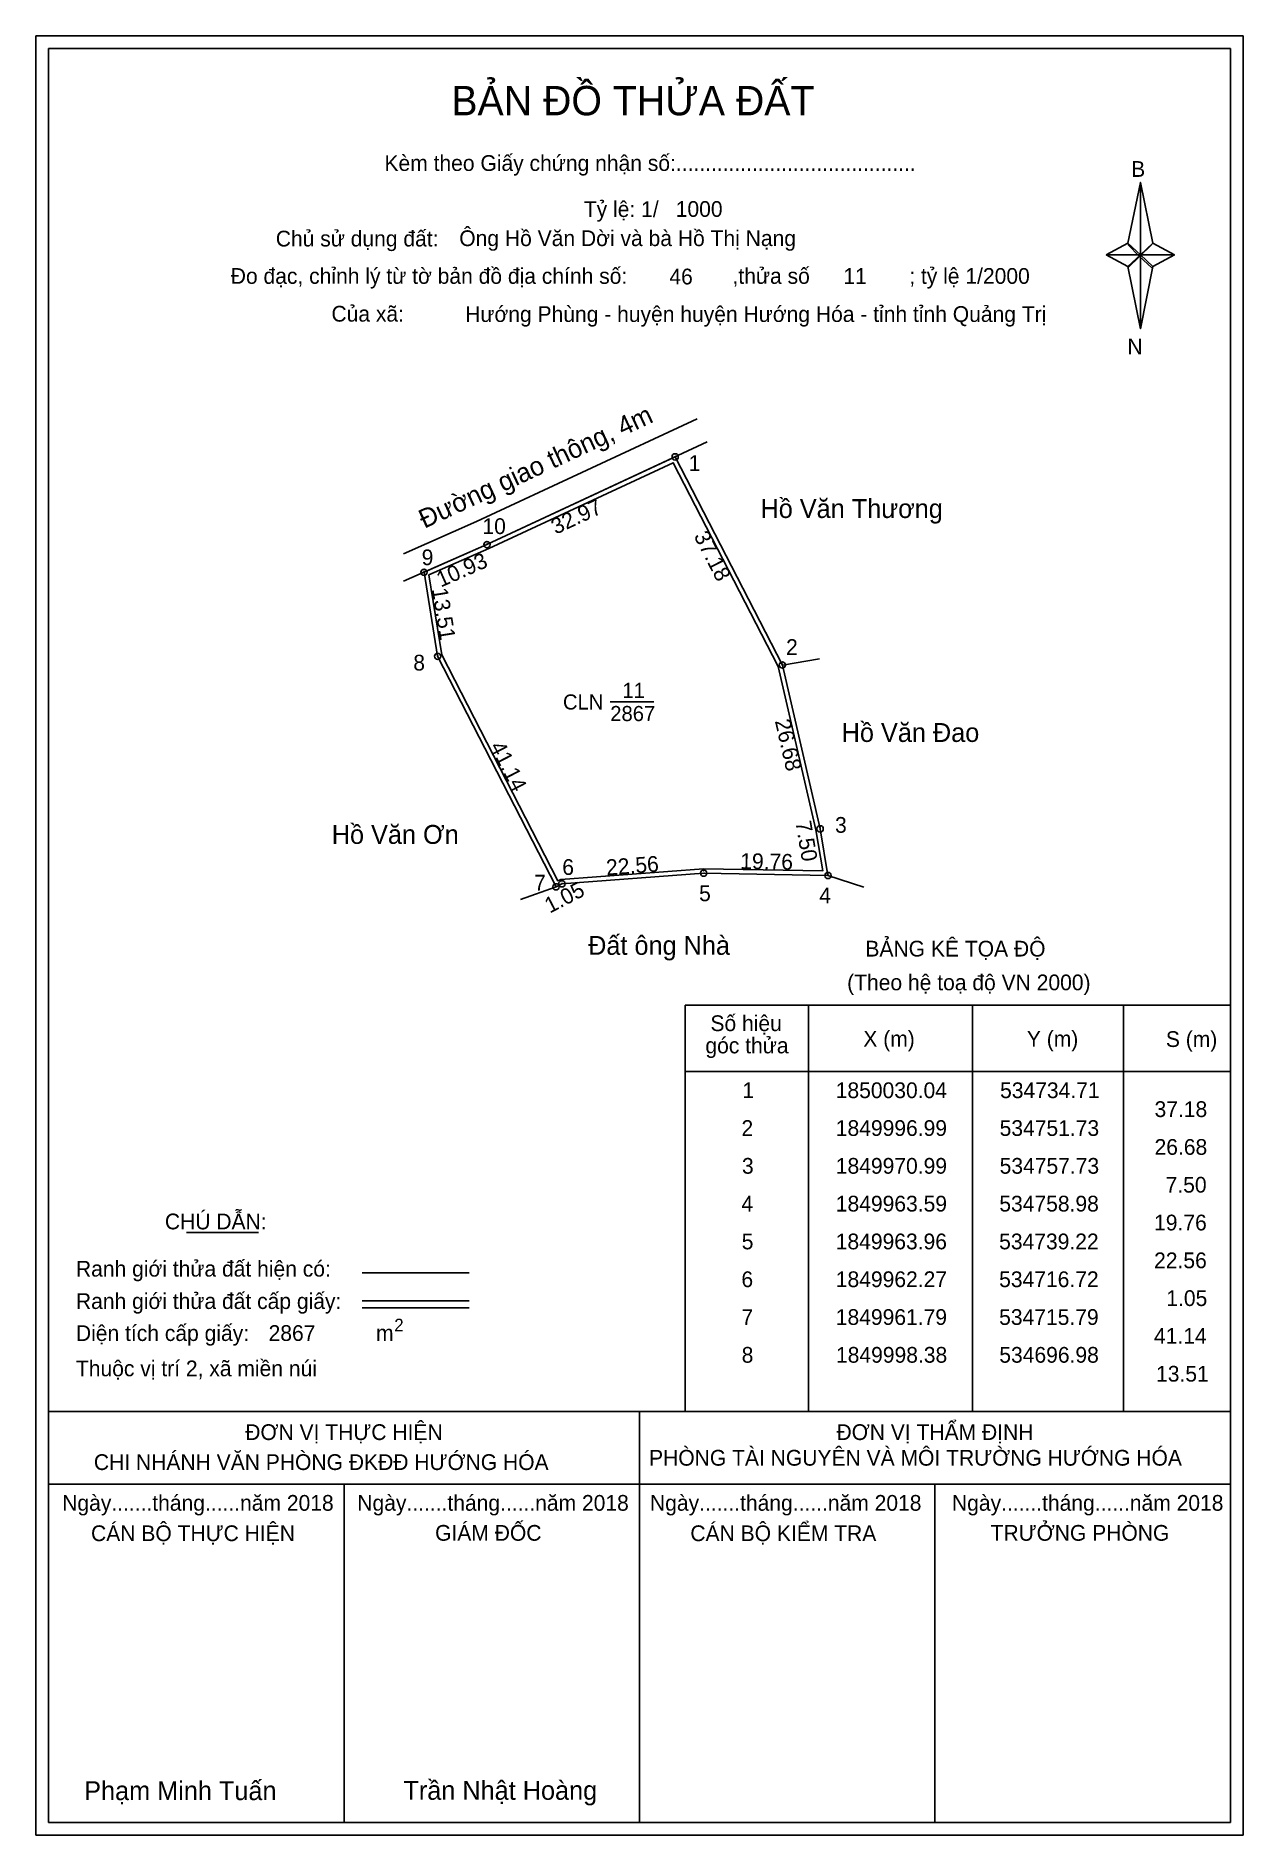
# Model space of a CAD drawing. Extents: x 533804 to 535102, y 1849811 to 1850119.
# Drawn here: x 534633.2 to 534824.9, y 1849811.3 to 1850096.9 of the extents above; entities that cross this region are included whole.
import ezdxf

# ---------------------------------------------------------------- set-up
doc = ezdxf.new("R2010")
doc.units = 0
for name, color, linetype in [('Level 1', 7, 'Continuous'), ('Level 10', 7, 'Continuous'), ('Level 11', 7, 'Continuous'), ('Level 13', 7, 'Continuous'), ('Level 27', 7, 'Continuous'), ('Level 3', 7, 'Continuous'), ('Level 36', 7, 'Continuous'), ('Level 49', 7, 'Continuous'), ('Level 53', 7, 'Continuous'), ('Level 55', 7, 'Continuous'), ('Level 6', 7, 'Continuous'), ('Level 63', 7, 'Continuous'), ('Level 9', 7, 'Continuous')]:
    doc.layers.add(name, color=color, linetype=linetype)

msp = doc.modelspace()

# ---------------------------------------------------------------- texts
at = {"layer": 'Level 1'}
for s, height, p in [('BẢN ĐỒ THỬA ĐẤT', 4.6657, (534699.16, 1850084.26)), ('Kèm theo Giấy chứng nhận số:.........................................', 2.5, (534688.54, 1850075.43)), ('B', 2.5, (534807.13, 1850074.49)), ('Chủ sử dụng đất:', 2.5, (534671.28, 1850063.44)), ('Đo đạc, chỉnh lý từ tờ bản đồ địa chính số:                  ,thửa số                 ; tỷ lệ 1/2000', 2.5, (534664.13, 1850057.51)), ('Của xã:', 2.5, (534680.12, 1850051.51)), ('N', 2.5, (534806.53, 1850046.32)), ('BẢNG KÊ TỌA ĐỘ', 2.5, (534764.92, 1849950.73)), ('(Theo hệ toạ độ VN 2000)', 2.5, (534762.02, 1849945.37)), ('Số hiệu', 2.5, (534740.31, 1849938.89)), ('X (m)', 2.5, (534764.59, 1849936.42)), ('Y (m)', 2.5, (534790.56, 1849936.42)), ('góc thửa', 2.5, (534739.51, 1849935.36)), ('S (m)', 2.5, (534812.64, 1849936.37)), ('CHÚ DẪN:', 2.5, (534653.67, 1849907.42)), ('Ranh giới thửa đất hiện có:', 2.5, (534639.54, 1849899.92)), ('Ranh giới thửa đất cấp giấy:', 2.5, (534639.54, 1849894.78)), ('Diện tích cấp giấy:', 2.5, (534639.54, 1849889.7)), ('m', 2.5, (534687.2, 1849889.72)), ('2', 2, (534690.1, 1849891.23)), ('Thuộc vị trí 2, xã miền núi', 2.5, (534639.54, 1849884.1)), ('ĐƠN VỊ THỰC HIỆN', 2.5, (534666.43, 1849873.98)), ('ĐƠN VỊ THẨM ĐỊNH', 2.5, (534760.33, 1849873.98)), ('CHI NHÁNH VĂN PHÒNG ĐKĐĐ HƯỚNG HÓA', 2.5, (534642.39, 1849869.22)), ('PHÒNG TÀI NGUYÊN VÀ MÔI TRƯỜNG HƯỚNG HÓA', 2.5, (534730.56, 1849869.91)), ('Ngày.......tháng......năm 2018', 2.5, (534637.36, 1849862.75)), ('Ngày.......tháng......năm 2018', 2.5, (534684.23, 1849862.75)), ('Ngày.......tháng......năm 2018', 2.5, (534730.71, 1849862.75)), ('Ngày.......tháng......năm 2018', 2.5, (534778.67, 1849862.75)), ('CÁN BỘ THỰC HIỆN', 2.5, (534641.94, 1849857.93)), ('GIÁM ĐỐC', 2.5, (534696.58, 1849857.99)), ('CÁN BỘ KIỂM TRA', 2.5, (534737.12, 1849857.93)), ('TRƯỞNG PHÒNG', 2.5, (534784.81, 1849857.99)), ('Phạm Minh Tuấn', 3, (534640.85, 1849816.82)), ('Trần Nhật Hoàng', 3, (534691.55, 1849816.87))]:
    msp.add_text(s, height=height, dxfattribs=at).set_placement(p)
at = {"layer": 'Level 11'}
msp.add_text('Tỷ lệ: 1/', height=2.5, dxfattribs=at).set_placement((534720.2, 1850068.12))
at = {"layer": 'Level 13'}
for s, p in [('11', (534726.32, 1849991.78)), ('CLN', (534716.89, 1849989.94)), ('2867', (534724.4, 1849988.1))]:
    msp.add_text(s, height=2.4, dxfattribs=at).set_placement(p)
at = {"layer": 'Level 36'}
for s, p in [('Hồ Văn Thương', (534748.26, 1850020.34)), ('Hồ Văn Đao', (534761.15, 1849984.79)), ('Hồ Văn Ơn', (534680.17, 1849968.61)), ('Đất ông Nhà', (534720.89, 1849951))]:
    msp.add_text(s, height=3, dxfattribs=at).set_placement(p)
at = {"layer": 'Level 49'}
for s, height, rotation, p in [('Đường giao thông, 4m', 3, 24.9718, (534694.88, 1850018.62)), ('32.97', 2.5, 24.9718, (534715.74, 1850017.67)), ('37.18', 2.5, 297.2474, (534737.61, 1850017.48)), ('10.93', 2.5, 23.7495, (534697.49, 1850009.29)), ('13.51', 2.5, 279.1975, (534696.06, 1850009.06)), ('26.68', 2.5, 282.9946, (534750.53, 1849988.12)), ('41.14', 2.5, 297.2066, (534705.23, 1849984.09)), ('7.50', 2.5, 279.5878, (534753.8, 1849972.07)), ('22.56', 2.5, 4.2955, (534723.84, 1849963.61)), ('19.76', 2.5, 358.9273, (534745.03, 1849964.65)), ('1.05', 2.5, 27.2996, (534714.79, 1849957.53))]:
    msp.add_text(s, height=height, rotation=rotation, dxfattribs=at).set_placement(p)
at = {"layer": 'Level 53'}
for s, p in [('1', (534745.39, 1849928.25)), ('1850030.04', (534760.21, 1849928.25)), ('534734.71', (534786.31, 1849928.25)), ('37.18', (534810.84, 1849925.25)), ('2', (534745.24, 1849922.25)), ('1849996.99', (534760.22, 1849922.25)), ('534751.73', (534786.24, 1849922.25)), ('26.68', (534810.84, 1849919.25)), ('3', (534745.32, 1849916.25)), ('1849970.99', (534760.22, 1849916.25)), ('534757.73', (534786.24, 1849916.25)), ('7.50', (534812.6, 1849913.25)), ('4', (534745.23, 1849910.25)), ('1849963.59', (534760.22, 1849910.25)), ('534758.98', (534786.19, 1849910.25)), ('19.76', (534810.77, 1849907.25)), ('5', (534745.28, 1849904.25)), ('1849963.96', (534760.21, 1849904.25)), ('534739.22', (534786.16, 1849904.25)), ('22.56', (534810.77, 1849901.25)), ('6', (534745.23, 1849898.25)), ('1849962.27', (534760.22, 1849898.25)), ('534716.72', (534786.16, 1849898.25)), ('1.05', (534812.71, 1849895.25)), ('7', (534745.24, 1849892.25)), ('1849961.79', (534760.22, 1849892.25)), ('534715.79', (534786.16, 1849892.25)), ('41.14', (534810.75, 1849889.25)), ('8', (534745.27, 1849886.25)), ('1849998.38', (534760.25, 1849886.25)), ('534696.98', (534786.19, 1849886.25)), ('13.51', (534811.08, 1849883.25))]:
    msp.add_text(s, height=2.5, dxfattribs=at).set_placement(p)
at = {"layer": 'Level 55'}
for s, height, p in [('1', 0.4, (534734.6, 1850030.04)), ('0', 0.11, (534734.67, 1850029.93)), ('0', 0.11, (534734.67, 1850029.93)), ('10', 0.4, (534704.54, 1850016.12)), ('0', 0.11, (534704.78, 1850016.01)), ('9', 0.4, (534694.68, 1850011.72)), ('0', 0.11, (534694.78, 1850011.61)), ('0', 0.11, (534694.78, 1850011.61)), ('8', 0.4, (534696.85, 1849998.38)), ('0', 0.11, (534696.94, 1849998.27)), ('2', 0.4, (534751.59, 1849996.99)), ('0', 0.11, (534751.69, 1849996.88)), ('0', 0.11, (534751.69, 1849996.88)), ('0', 0.11, (534751.69, 1849996.88)), ('3', 0.4, (534757.61, 1849970.99)), ('0', 0.11, (534757.69, 1849970.88)), ('0', 0.11, (534757.69, 1849970.88)), ('7', 0.4, (534715.66, 1849961.79)), ('6', 0.4, (534716.58, 1849962.27)), ('0', 0.11, (534716.68, 1849962.16)), ('0', 0.11, (534716.68, 1849962.16)), ('5', 0.4, (534739.09, 1849963.96)), ('0', 0.11, (534739.18, 1849963.85)), ('0', 0.11, (534739.18, 1849963.85)), ('4', 0.4, (534758.84, 1849963.59)), ('0', 0.11, (534758.94, 1849963.48)), ('0', 0.11, (534758.94, 1849963.48)), ('0', 0.11, (534758.94, 1849963.48)), ('0', 0.11, (534758.94, 1849963.48)), ('0', 0.11, (534715.75, 1849961.68)), ('0', 0.11, (534715.75, 1849961.68)), ('0', 0.11, (534715.75, 1849961.68))]:
    msp.add_text(s, height=height, dxfattribs=at).set_placement(p)
at = {"layer": 'Level 6'}
for s, p in [('1000', (534734.8, 1850068.14)), ('Ông Hồ Văn Dời và bà Hồ Thị Nạng', (534700.42, 1850063.5)), ('46', (534733.79, 1850057.42)), ('11', (534761.42, 1850057.5)), (' Hướng Phùng - huyện huyện Hướng Hóa - tỉnh tỉnh Quảng Trị', (534700.43, 1850051.46)), ('2867', (534670.14, 1849889.71))]:
    msp.add_text(s, height=2.5, dxfattribs=at).set_placement(p)
at = {"layer": 'Level 9'}
for s, p in [('1', (534736.86, 1850027.81)), ('10', (534704.1, 1850017.79)), ('9', (534694.45, 1850012.85)), ('2', (534752.32, 1849998.6)), ('8', (534693.12, 1849996.13)), ('3', (534760.1, 1849970.37)), ('6', (534716.78, 1849963.68)), ('7', (534712.31, 1849961.2)), ('5', (534738.51, 1849959.51)), ('4', (534757.59, 1849959.18))]:
    msp.add_text(s, height=2.5, dxfattribs=at).set_placement(p)

# ---------------------------------------------------------------- linework, layer by layer
at = {"layer": 'Level 1'}
for p, q in [((534635.2, 1850094.85), (534635.2, 1850094.85)), ((534806.62, 1850063.97), (534808.59, 1850073.61)), ((534808.59, 1850073.61), (534808.59, 1850062.09)), ((534808.59, 1850073.61), (534810.55, 1850063.97)), ((534803.17, 1850062.09), (534806.62, 1850063.97)), ((534806.62, 1850063.97), (534808.59, 1850062.09)), ((534808.44, 1850061.87), (534806.62, 1850063.75)), ((534808.59, 1850062.09), (534806.62, 1850060.25)), ((534808.44, 1850061.87), (534806.62, 1850060.03)), ((534806.62, 1850060.03), (534808.44, 1850061.87)), ((534810.41, 1850063.75), (534808.44, 1850061.87)), ((534808.44, 1850061.87), (534810.41, 1850063.75)), ((534810.41, 1850060.03), (534808.44, 1850061.87)), ((534810.55, 1850063.97), (534808.59, 1850062.09)), ((534808.59, 1850062.09), (534808.59, 1850050.39)), ((534808.59, 1850062.09), (534814, 1850062.09)), ((534808.59, 1850062.09), (534810.55, 1850060.25)), ((534810.55, 1850060.25), (534814, 1850062.09)), ((534806.62, 1850060.25), (534808.59, 1850050.39)), ((534810.55, 1850060.25), (534808.59, 1850050.39)), ((534736.29, 1849943.03), (534822.89, 1849943.03)), ((534755.88, 1849878.5), (534755.88, 1849943.03)), ((534781.95, 1849878.5), (534781.95, 1849943.03)), ((534805.92, 1849943.03), (534805.92, 1849878.5)), ((534736.29, 1849932.5), (534822.89, 1849932.5)), ((534657.11, 1849906.92), (534668.52, 1849906.92)), ((534684.98, 1849900.51), (534701.99, 1849900.51)), ((534684.98, 1849896.07), (534701.99, 1849896.07)), ((534684.98, 1849894.97), (534701.99, 1849894.97)), ((534742.02, 1849878.5), (534635.19, 1849878.5)), ((534822.89, 1849878.5), (534718.05, 1849878.5)), ((534729.04, 1849813.28), (534729.04, 1849878.5)), ((534736.29, 1849878.5), (534822.89, 1849878.5)), ((534822.89, 1849866.95), (534635.19, 1849866.95)), ((534682.12, 1849813.28), (534682.12, 1849866.95)), ((534775.97, 1849813.28), (534775.97, 1849866.95)), ((534822.89, 1849813.28), (534822.89, 1849813.28))]:
    msp.add_line(p, q, dxfattribs=at)
for points in [[(534806.62, 1850063.97), (534808.59, 1850073.61), (534808.59, 1850062.09)], [(534803.17, 1850062.09), (534806.62, 1850060.25), (534808.59, 1850062.09)], [(534808.59, 1850062.09), (534810.55, 1850063.97), (534814, 1850062.09)], [(534808.59, 1850062.09), (534808.59, 1850050.39), (534810.55, 1850060.25)]]:
    msp.add_lwpolyline(points, close=True, dxfattribs=at)
at = {"layer": 'Level 10'}
for p, q in [((534704.82, 1850016.12), (534739.81, 1850032.42)), ((534704.82, 1850016.12), (534734.71, 1850030.04)), ((534734.71, 1850030.04), (534751.73, 1849996.99)), ((534691.59, 1850010.3), (534704.82, 1850016.12)), ((534694.82, 1850011.72), (534704.82, 1850016.12)), ((534694.82, 1850011.72), (534696.98, 1849998.38)), ((534696.98, 1849998.38), (534694.82, 1850011.72)), ((534715.79, 1849961.79), (534696.98, 1849998.38)), ((534751.73, 1849996.99), (534757.73, 1849970.99)), ((534757.73, 1849970.99), (534758.98, 1849963.59)), ((534716.72, 1849962.27), (534715.79, 1849961.79)), ((534739.22, 1849963.96), (534716.72, 1849962.27)), ((534758.98, 1849963.59), (534739.22, 1849963.96))]:
    msp.add_line(p, q, dxfattribs=at)
msp.add_lwpolyline([(534691.55, 1850014.65), (534703.17, 1850019.76), (534738.18, 1850036.07)], dxfattribs=at)
msp.add_lwpolyline([(534739.2, 1849964.66), (534716.53, 1849962.96), (534716.09, 1849962.73), (534697.65, 1849998.6), (534695.6, 1850011.3), (534705.11, 1850015.48), (534734.4, 1850029.12), (534751.07, 1849996.75), (534757.04, 1849970.85), (534758.15, 1849964.31)], close=True, dxfattribs=at)
at = {"layer": 'Level 11'}
for centre in [(534734.71, 1850030.04), (534704.82, 1850016.12), (534694.82, 1850011.72), (534696.98, 1849998.38), (534751.73, 1849996.99), (534757.73, 1849970.99), (534715.79, 1849961.79), (534716.72, 1849962.27), (534739.22, 1849963.96), (534739.22, 1849963.96), (534758.98, 1849963.59)]:
    msp.add_circle(centre, 0.5, dxfattribs=at)
at = {"layer": 'Level 27'}
for p, q in [((534751.73, 1849996.99), (534757.65, 1849997.99)), ((534758.98, 1849963.59), (534764.69, 1849961.75)), ((534715.79, 1849961.79), (534710.14, 1849959.78))]:
    msp.add_line(p, q, dxfattribs=at)
at = {"layer": 'Level 3'}
msp.add_line((534736.29, 1849943.03), (534736.29, 1849878.5), dxfattribs=at)
at = {"layer": 'Level 63'}
for points in [[(534633.19, 1850096.85), (534824.89, 1850096.85), (534824.89, 1849811.28), (534633.19, 1849811.28)], [(534635.19, 1850094.85), (534822.89, 1850094.85), (534822.89, 1849813.28), (534635.19, 1849813.28)]]:
    msp.add_lwpolyline(points, close=True, dxfattribs=at)
at = {"layer": 'Level 9'}
msp.add_line((534724.4, 1849991.14), (534731.34, 1849991.14), dxfattribs=at)

msp.set_redraw_order([(e.dxf.handle, doc.entitydb.next_handle()) for e in msp.query("TEXT MTEXT ATTDEF DIMENSION ARC_DIMENSION")])  # texts and dimensions are drawn at this point

doc.saveas('drawing.dxf')
